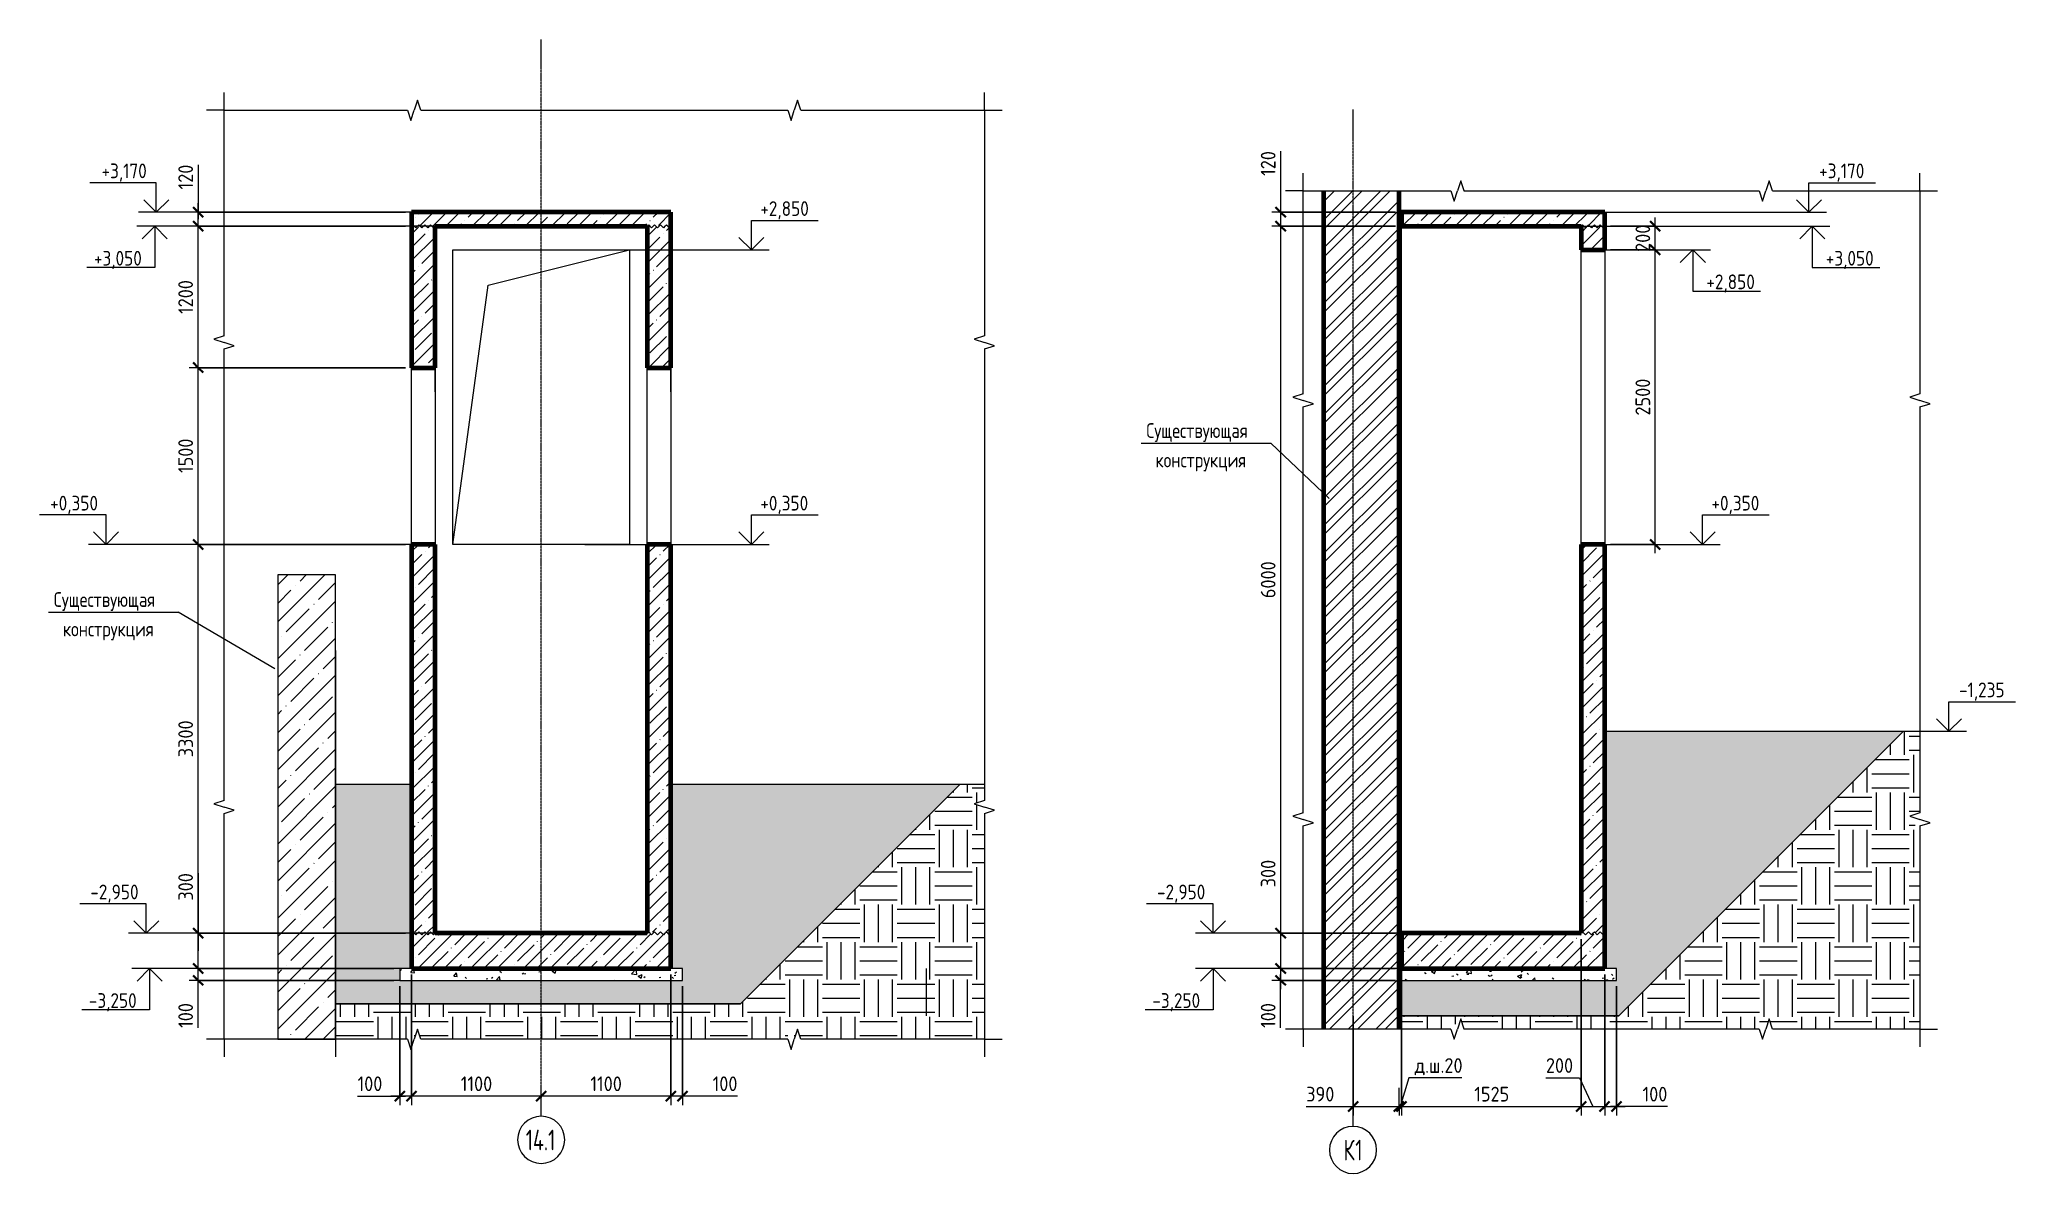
# Model space of a CAD drawing. Header units: millimetres. Extents: x -39709 to 12452, y -4989 to 80275.
# Drawn here: x -29678 to -12913, y -4989 to 4635 of the extents above; entities that cross this region are included whole.
import ezdxf

# ---------------------------------------------------------------- set-up
doc = ezdxf.new("R2010")
doc.units = ezdxf.units.MM
doc.linetypes.add('02 Штрихпунктирная _20 мм_', pattern=[25, 20, -2.5, 0, -2.5])
for name, color, linetype, lineweight in [('AA_Dim', 7, 'Continuous', 9), ('AA_Dim-50', 7, 'Continuous', 9), ('AA_Linii', 7, 'Continuous', 9), ('AA_Oformlenie', 7, 'Continuous', 9), ('AA_Vinoska', 7, 'Continuous', 9), ('AA_Visotnaya otmetka', 7, 'Continuous', 9), ('AF_Okno', 7, 'Continuous', 20), ('AF_Perekritie', 7, 'Continuous', 60), ('AF_Perekritie_Опалубка', 253, 'Continuous', 20), ('AF_Pokritie', 7, 'Continuous', 9), ('AF_Stena', 7, 'Continuous', 20), ('AF_Stena_Опалубка', 253, 'Continuous', 20), ('KR_Fundament', 7, 'Continuous', 20), ('Оси', 7, 'Continuous', 9)]:
    doc.layers.add(name, color=color, linetype=linetype, lineweight=lineweight)
doc.styles.add('GOST Common', font='GOST_Common.ttf', dxfattribs={"width": 0.85, "height": 125})
doc.styles.add('ISOCPEUR', font='isocpeur.TTF', dxfattribs={"width": 0.7, "height": 175})
doc.styles.add('ISOCPEUR_1', font='isocpeur.TTF', dxfattribs={"width": 0.85, "height": 125})
doc.styles.add('ISOCPEUR_4', font='isocpeur.TTF', dxfattribs={"width": 0.9, "height": 125})
doc.dimstyles.new('00_Точн_3_знака__прозр_', dxfattribs={"dimscale": 304.8, "dimtxt": 125.344371, "dimasz": 0.278871, "dimexe": 0.246063, "dimexo": 0.164042, "dimgap": 0.016404, "dimtad": 1, "dimdec": 3, "dimrnd": 0.001, "dimdsep": 46, "dimtxsty": 'ISOCPEUR_4', "dimblk1": 'OBLIQUE', "dimblk2": 'OBLIQUE', "dimsah": 1, "dimcen": 0.09, "dimdle": 0.246063, "dimazin": 0, "dimtfac": 1, "dimtdec": 4, "dimtix": 1, "dimtmove": 1, "dimatfit": 3, "dimfxl": 1, "dimtvp": 1, "dimtolj": 1, "dimtzin": 0, "dimlwd": 18, "dimlwe": 18, "dimarcsym": 2})
doc.dimstyles.new('00_Точн_3_знака__прозр__1', dxfattribs={"dimscale": 304.8, "dimtxt": 125.344371, "dimasz": 0.278871, "dimexe": 0.246063, "dimexo": 0.164042, "dimgap": 0.016404, "dimtad": 1, "dimdec": 3, "dimrnd": 0.001, "dimdsep": 46, "dimtxsty": 'ISOCPEUR_4', "dimblk1": 'OBLIQUE', "dimblk2": 'OBLIQUE', "dimsah": 1, "dimcen": 0.09, "dimdle": 0.246063, "dimazin": 0, "dimtfac": 1, "dimtdec": 4, "dimtix": 1, "dimtmove": 0, "dimatfit": 3, "dimfxl": 1, "dimtvp": 1, "dimtolj": 1, "dimtzin": 0, "dimlwd": 18, "dimlwe": 18, "dimarcsym": 2})
pattern_1 = [(45, (-26210.91, 825), (-112.253, 112.253), []), (45, (-26098.66, 825), (-112.253, 112.253), [198.438, -39.688, 1.676, -38.011])]
pattern_2 = [(45, (-15401.44, 825), (-112.253, 112.253), []), (45, (-15289.18, 825), (-112.253, 112.253), [198.438, -39.688, 1.676, -38.011])]

msp = doc.modelspace()

# ---------------------------------------------------------------- texts
at = {"layer": 'AA_Vinoska', "char_height": 125, "attachment_point": 1, "style": 'GOST Common'}
for s, insert, width in [('Существующая', (-20286.9985, 1378.9733), 1219.767531), ('конструкция', (-20209.6485, 1128.9733), 1032.373078), ('Существующая', (-29557.0904, -55.1482), 1219.767531), ('конструкция', (-29479.7404, -305.1482), 1032.373078)]:
    msp.add_mtext(s, dxfattribs=dict(at, insert=insert, width=width))
at = {"layer": 'AA_Visotnaya otmetka', "char_height": 125, "attachment_point": 1, "line_spacing_factor": 1.135194, "style": 'ISOCPEUR_1'}
for s, insert, width in [('+3,170', (-29152.2657, 3582.8398), 454.22946), ('+3,170', (-14578.6005, 3582.8398), 454.22946), ('+2,850', (-23562.6054, 3262.8398), 479.798668), ('+3,050', (-29216.682, 2841.341), 479.798668), ('+3,050', (-14521.9531, 2841.341), 479.798668), ('+2,850', (-15535.5045, 2641.341), 479.798668), ('+0,350', (-29588.3673, 762.8398), 479.798668), ('+0,350', (-23562.6054, 762.8398), 479.798668), ('+0,350', (-15492.2535, 762.8398), 479.798668), ('-1,235', (-13391.8562, -822.1602), 454.22946), ('-2,950', (-29247.5757, -2537.1602), 479.798668), ('-2,950', (-20196.6154, -2537.1602), 479.798668), ('-3,250', (-29260.0508, -3458.659), 479.798668), ('-3,250', (-20236.6154, -3458.659), 479.798668)]:
    msp.add_mtext(s, dxfattribs=dict(at, insert=insert, width=width))
at = {"layer": 'Оси', "char_height": 175, "attachment_point": 1, "style": 'ISOCPEUR'}
for s, insert, width in [('14.1', (-25552.6918, -4617.0711), 317.067406), ('\\fISOCPEUR|b0|i0|c204|p34|;\\W.7;К', (-18614.2579, -4702.6927), 120.653969), ('\\fISOCPEUR|b0|i0|c204|p34|;\\W.7;1', (-18514.7084, -4702.6927), 75.759469)]:
    msp.add_mtext(s, dxfattribs=dict(at, insert=insert, width=width))

# ---------------------------------------------------------------- blocks, each defined once
blk = doc.blocks.new('231_Отверстие прямоугольное в стене _Окно_Стена_ - Отверстие прямоугольное с обрамлением-4131200-1-1 Опалубка')
at = {"layer": 'AF_Okno', "lineweight": 9}
for p, q in [((37130, 1645), (37130, 1850)), ((36930, 1610), (36930, 1755)), ((36930, 350), (36930, 1610))]:
    blk.add_line(p, q, dxfattribs=at)
blk = doc.blocks.new('231_Отверстие прямоугольное в стене _Окно_Стена_ - Отверстие прямоугольное с обрамлением-V1-1-1 Опалубка')
at = {"layer": 'AF_Okno', "lineweight": 9}
for p, q in [((35130, 1645), (35130, 1850)), ((34930, 1610), (34930, 1755)), ((34930, 350), (34930, 1610))]:
    blk.add_line(p, q, dxfattribs=at)
blk = doc.blocks.new('231_Отверстие прямоугольное в стене _Окно_Стена_ - Отверстие прямоугольное с обрамлением-4137425-1-1 Опалубка')
at = {"layer": 'AF_Okno', "lineweight": 9}
for p, q in [((35580, 2550), (36780, 2850)), ((35280, 350), (35580, 2550))]:
    blk.add_line(p, q, dxfattribs=at)
blk = doc.blocks.new('011_Прямоугольник обрыва _ЭлУзла_ - 011_Прямоугольник обрыва _ЭлУзла_-4166529-1-1 Опалубка')
at = {"layer": 'AA_Oformlenie'}
for p, q in [((33339, 2120), (33339, 4035)), ((33339, 4035), (34897, 4035)), ((35008, 4035), (38123, 4035)), ((38234, 4035), (39791, 4035)), ((39791, 4035), (39791, 2120)), ((33339, -1822), (33339, 2009)), ((39791, 2009), (39791, -1822)), ((33339, -3850), (33339, -1934)), ((39791, -1934), (39791, -3850)), ((34897, -3850), (33339, -3850)), ((38123, -3850), (35008, -3850)), ((39791, -3850), (38234, -3850))]:
    blk.add_line(p, q, dxfattribs=at)
blk = doc.blocks.new('Последовательность узлов - 3мм масшт20 маскировка-904226-1-1 Опалубка')
at = {"layer": 'AA_Oformlenie'}
for p, q in [((36930, 3050), (36942, 3062)), ((36967, 3038), (36942, 3062)), ((36980, 3050), (36967, 3038)), ((36980, 3050), (36992, 3062)), ((37017, 3038), (36992, 3062)), ((37030, 3050), (37017, 3038)), ((37030, 3050), (37042, 3062)), ((37067, 3038), (37042, 3062)), ((37080, 3050), (37067, 3038)), ((37080, 3050), (37092, 3062)), ((37117, 3038), (37092, 3062)), ((37130, 3050), (37117, 3038))]:
    blk.add_line(p, q, dxfattribs=at)
blk = doc.blocks.new('Последовательность узлов - 3мм масшт20 маскировка-904226-2-2 Опалубка')
at = {"layer": 'AA_Oformlenie'}
for p, q in [((-77249.956293, 3050), (-77237.456293, 3062.5)), ((-77237.456293, 3062.5), (-77212.456293, 3037.5)), ((-77199.956293, 3050), (-77212.456293, 3037.5)), ((-77199.956293, 3050), (-77187.456293, 3062.5)), ((-77187.456293, 3062.5), (-77162.456293, 3037.5)), ((-77149.956293, 3050), (-77162.456293, 3037.5)), ((-77149.956293, 3050), (-77137.456293, 3062.5)), ((-77137.456293, 3062.5), (-77112.456293, 3037.5)), ((-77099.956293, 3050), (-77112.456293, 3037.5)), ((-77099.956293, 3050), (-77087.456293, 3062.5)), ((-77087.456293, 3062.5), (-77062.456293, 3037.5)), ((-77049.956293, 3050), (-77062.456293, 3037.5))]:
    blk.add_line(p, q, dxfattribs=at)
blk = doc.blocks.new('011_Прямоугольник обрыва _ЭлУзла_ - 011_Прямоугольник обрыва _ЭлУзла_-4164230-2-2 Опалубка')
at = {"layer": 'AA_Oformlenie'}
for p, q in [((-79608, 1628), (-79608, 3350)), ((-79608, 3350), (-78355, 3350)), ((-78244, 3350), (-75738, 3350)), ((-75627, 3350), (-74375, 3350)), ((-74375, 3350), (-74375, 1628)), ((-79608, -1928), (-79608, 1517)), ((-74375, 1517), (-74375, -1928)), ((-79608, -3763), (-79608, -2039)), ((-74375, -2039), (-74375, -3763)), ((-78355, -3763), (-79608, -3763)), ((-75738, -3763), (-78244, -3763)), ((-74375, -3763), (-75627, -3763))]:
    blk.add_line(p, q, dxfattribs=at)
blk = doc.blocks.new('Ось сетки - d_4мм-2765513-1-1 Опалубка')
at = {"layer": 'Оси'}
for start, end in [(0, 180), (0, 180), (180, 360), (180, 360)]:
    blk.add_arc((36030, -4703), 200, start, end, dxfattribs=at)
blk = doc.blocks.new('DIMBLOCK19-1-1 Опалубка')
at = {"layer": 'AA_Dim-50', "lineweight": 18}
for p, q in [((-26672, -3250), (-28408, -3250)), ((-26672, -3350), (-28408, -3350)), ((-28333, -3425), (-28333, -3250)), ((-28333, -3250), (-26672, -3250)), ((-28333, -3493), (-28333, -3300)), ((-28333, -3350), (-26672, -3350)), ((-28333, -3753), (-28333, -3493))]:
    blk.add_line(p, q, dxfattribs=at)
at = {"layer": 'AA_Dim-50', "lineweight": 30}
for p, q in [((-28333, -3250), (-28375, -3208)), ((-28333, -3350), (-28375, -3308)), ((-28333, -3250), (-28290, -3292)), ((-28333, -3350), (-28290, -3392))]:
    blk.add_line(p, q, dxfattribs=at)
at = {"layer": 'AA_Dim-50', "color": 0, "lineweight": 18, "insert": (-28501, -3753), "char_height": 125, "width": 252.58, "attachment_point": 1, "rotation": 90, "line_spacing_factor": 1.135194, "style": 'ISOCPEUR_4'}
blk.add_mtext('100', dxfattribs=at)
blk = doc.blocks.new('_Oblique')
at = {"color": 0, "linetype": 'ByBlock', "lineweight": -2}
blk.add_line((-0.5, -0.5), (0.5, 0.5), dxfattribs=at)
blk = doc.blocks.new('DIMBLOCK20-1-1 Опалубка')
at = {"layer": 'AA_Dim-50', "lineweight": 18}
for p, q in [((-28333, -2439), (-28333, -2723)), ((-28333, -2723), (-28333, -3100)), ((-26572, -2950), (-28408, -2950)), ((-28333, -3250), (-28333, -2950)), ((-28333, -2950), (-26572, -2950)), ((-26672, -3250), (-28408, -3250)), ((-28333, -3250), (-26672, -3250))]:
    blk.add_line(p, q, dxfattribs=at)
at = {"layer": 'AA_Dim-50', "lineweight": 30}
for p, q in [((-28333, -2950), (-28375, -2908)), ((-28333, -2950), (-28290, -2992)), ((-28333, -3250), (-28375, -3208)), ((-28333, -3250), (-28290, -3292))]:
    blk.add_line(p, q, dxfattribs=at)
at = {"layer": 'AA_Dim-50', "color": 0, "lineweight": 18, "insert": (-28501, -2673), "char_height": 125, "width": 280.96, "attachment_point": 1, "rotation": 90, "line_spacing_factor": 1.135194, "style": 'ISOCPEUR_4'}
blk.add_mtext('300', dxfattribs=at)
blk = doc.blocks.new('DIMBLOCK21-1-1 Опалубка')
at = {"layer": 'AA_Dim-50', "lineweight": 18}
for p, q in [((-26572, 350), (-28408, 350)), ((-28333, -2950), (-28333, 350)), ((-28333, 350), (-26572, 350)), ((-26572, -2950), (-28408, -2950)), ((-28333, -2950), (-26572, -2950))]:
    blk.add_line(p, q, dxfattribs=at)
at = {"layer": 'AA_Dim-50', "lineweight": 30}
for p, q in [((-28333, 350), (-28375, 393)), ((-28333, 350), (-28290, 308)), ((-28333, -2950), (-28375, -2908)), ((-28333, -2950), (-28290, -2992))]:
    blk.add_line(p, q, dxfattribs=at)
at = {"layer": 'AA_Dim-50', "color": 0, "lineweight": 18, "insert": (-28501, -1456), "char_height": 125, "width": 374.61, "attachment_point": 1, "rotation": 90, "line_spacing_factor": 1.135194, "style": 'ISOCPEUR_4'}
blk.add_mtext('3300', dxfattribs=at)
blk = doc.blocks.new('DIMBLOCK22-1-1 Опалубка')
at = {"layer": 'AA_Dim-50', "lineweight": 18}
for p, q in [((-26572, 1850), (-28408, 1850)), ((-28333, 350), (-28333, 1850)), ((-28333, 1850), (-26572, 1850)), ((-26572, 350), (-28408, 350)), ((-28333, 350), (-26572, 350))]:
    blk.add_line(p, q, dxfattribs=at)
at = {"layer": 'AA_Dim-50', "lineweight": 30}
for p, q in [((-28333, 1850), (-28375, 1893)), ((-28333, 1850), (-28290, 1808)), ((-28333, 350), (-28375, 393)), ((-28333, 350), (-28290, 308))]:
    blk.add_line(p, q, dxfattribs=at)
at = {"layer": 'AA_Dim-50', "color": 0, "lineweight": 18, "insert": (-28501, 956), "char_height": 125, "width": 346.23, "attachment_point": 1, "rotation": 90, "line_spacing_factor": 1.135194, "style": 'ISOCPEUR_4'}
blk.add_mtext('1500', dxfattribs=at)
blk = doc.blocks.new('DIMBLOCK23-1-1 Опалубка')
at = {"layer": 'AA_Dim-50', "lineweight": 18}
for p, q in [((-26572, 3050), (-28408, 3050)), ((-28333, 1850), (-28333, 3050)), ((-28333, 3050), (-26572, 3050)), ((-26572, 1850), (-28408, 1850)), ((-28333, 1850), (-26572, 1850))]:
    blk.add_line(p, q, dxfattribs=at)
at = {"layer": 'AA_Dim-50', "lineweight": 30}
for p, q in [((-28333, 3050), (-28375, 3093)), ((-28333, 3050), (-28290, 3008)), ((-28333, 1850), (-28375, 1893)), ((-28333, 1850), (-28290, 1808))]:
    blk.add_line(p, q, dxfattribs=at)
at = {"layer": 'AA_Dim-50', "color": 0, "lineweight": 18, "insert": (-28501, 2306), "char_height": 125, "width": 346.23, "attachment_point": 1, "rotation": 90, "line_spacing_factor": 1.135194, "style": 'ISOCPEUR_4'}
blk.add_mtext('1200', dxfattribs=at)
blk = doc.blocks.new('DIMBLOCK24-1-1 Опалубка')
at = {"layer": 'AA_Dim-50', "lineweight": 18}
for p, q in [((-28333, 3573), (-28333, 3313)), ((-28333, 3313), (-28333, 3110)), ((-28333, 3050), (-28333, 3245)), ((-26572, 3170), (-28408, 3170)), ((-26572, 3050), (-28408, 3050)), ((-28333, 3170), (-26572, 3170)), ((-28333, 3050), (-26572, 3050))]:
    blk.add_line(p, q, dxfattribs=at)
at = {"layer": 'AA_Dim-50', "lineweight": 30}
for p, q in [((-28333, 3170), (-28375, 3213)), ((-28333, 3050), (-28375, 3093)), ((-28333, 3170), (-28290, 3128)), ((-28333, 3050), (-28290, 3008))]:
    blk.add_line(p, q, dxfattribs=at)
at = {"layer": 'AA_Dim-50', "color": 0, "lineweight": 18, "insert": (-28501, 3363), "char_height": 125, "width": 252.58, "attachment_point": 1, "rotation": 90, "line_spacing_factor": 1.135194, "style": 'ISOCPEUR_4'}
blk.add_mtext('120', dxfattribs=at)
blk = doc.blocks.new('Высотные отметки - Стрелка вверх-400292-1-1 Опалубка')
at = {"layer": 'AA_Vinoska'}
for p, q in [((37814, 600), (38379, 600)), ((37814, 350), (37814, 600)), ((37664, 350), (37964, 350)), ((37814, 350), (37708, 456)), ((37814, 350), (37920, 456))]:
    blk.add_line(p, q, dxfattribs=at)
blk = doc.blocks.new('DIMBLOCK25-1-1 Опалубка')
at = {"layer": 'AA_Dim-50', "lineweight": 18}
for p, q in [((-24322, -3300), (-24322, -4408)), ((-24322, -4333), (-24322, -3300)), ((-24222, -3400), (-24222, -4408)), ((-24222, -4333), (-24222, -3400)), ((-24147, -4333), (-24322, -4333)), ((-24017, -4333), (-24272, -4333)), ((-23757, -4333), (-24017, -4333))]:
    blk.add_line(p, q, dxfattribs=at)
at = {"layer": 'AA_Dim-50', "lineweight": 30}
for p, q in [((-24322, -4333), (-24364, -4376)), ((-24322, -4333), (-24279, -4291)), ((-24222, -4333), (-24264, -4376)), ((-24222, -4333), (-24179, -4291))]:
    blk.add_line(p, q, dxfattribs=at)
at = {"layer": 'AA_Dim-50', "color": 0, "lineweight": 18, "insert": (-23967, -4165), "char_height": 125, "width": 252.58, "attachment_point": 1, "line_spacing_factor": 1.135194, "style": 'ISOCPEUR_4'}
blk.add_mtext('100', dxfattribs=at)
blk = doc.blocks.new('DIMBLOCK26-1-1 Опалубка')
at = {"layer": 'AA_Dim-50', "lineweight": 18}
for p, q in [((-24322, -3300), (-24322, -4408)), ((-24322, -4333), (-24322, -3300)), ((-25422, -4343), (-25422, -4258)), ((-24322, -4333), (-25422, -4333)), ((-25422, -4333), (-25422, -4343))]:
    blk.add_line(p, q, dxfattribs=at)
at = {"layer": 'AA_Dim-50', "lineweight": 30}
for p, q in [((-25422, -4333), (-25464, -4376)), ((-25422, -4333), (-25379, -4291)), ((-24322, -4333), (-24364, -4376)), ((-24322, -4333), (-24279, -4291))]:
    blk.add_line(p, q, dxfattribs=at)
at = {"layer": 'AA_Dim-50', "color": 0, "lineweight": 18, "insert": (-25004, -4165), "char_height": 125, "width": 317.85, "attachment_point": 1, "line_spacing_factor": 1.135194, "style": 'ISOCPEUR_4'}
blk.add_mtext('1100', dxfattribs=at)
blk = doc.blocks.new('DIMBLOCK27-1-1 Опалубка')
at = {"layer": 'AA_Dim-50', "lineweight": 18}
for p, q in [((-26522, -3300), (-26522, -4408)), ((-26522, -4333), (-26522, -3300)), ((-25422, -4333), (-26522, -4333)), ((-25422, -4343), (-25422, -4258)), ((-25422, -4333), (-25422, -4343))]:
    blk.add_line(p, q, dxfattribs=at)
at = {"layer": 'AA_Dim-50', "lineweight": 30}
for p, q in [((-26522, -4333), (-26564, -4376)), ((-26522, -4333), (-26479, -4291)), ((-25422, -4333), (-25464, -4376)), ((-25422, -4333), (-25379, -4291))]:
    blk.add_line(p, q, dxfattribs=at)
at = {"layer": 'AA_Dim-50', "color": 0, "lineweight": 18, "insert": (-26104, -4165), "char_height": 125, "width": 317.85, "attachment_point": 1, "line_spacing_factor": 1.135194, "style": 'ISOCPEUR_4'}
blk.add_mtext('1100', dxfattribs=at)
blk = doc.blocks.new('DIMBLOCK28-1-1 Опалубка')
at = {"layer": 'AA_Dim-50', "lineweight": 18}
for p, q in [((-26522, -3300), (-26522, -4408)), ((-26522, -4333), (-26522, -3300)), ((-26622, -3400), (-26622, -4408)), ((-26622, -4333), (-26622, -3400)), ((-26980, -4333), (-26720, -4333)), ((-26720, -4333), (-26572, -4333)), ((-26522, -4333), (-26697, -4333))]:
    blk.add_line(p, q, dxfattribs=at)
at = {"layer": 'AA_Dim-50', "lineweight": 30}
for p, q in [((-26622, -4333), (-26664, -4376)), ((-26622, -4333), (-26579, -4291)), ((-26522, -4333), (-26564, -4376)), ((-26522, -4333), (-26479, -4291))]:
    blk.add_line(p, q, dxfattribs=at)
at = {"layer": 'AA_Dim-50', "color": 0, "lineweight": 18, "insert": (-26980, -4165), "char_height": 125, "width": 252.58, "attachment_point": 1, "line_spacing_factor": 1.135194, "style": 'ISOCPEUR_4'}
blk.add_mtext('100', dxfattribs=at)
blk = doc.blocks.new('Высотные отметки - Стрелка вниз высокая-400290-1-1 Опалубка')
at = {"layer": 'AA_Vinoska'}
for p, q in [((32857, -3250), (32557, -3250)), ((32707, -3250), (32601, -3356)), ((32707, -3250), (32707, -3600)), ((32707, -3250), (32813, -3356)), ((32707, -3600), (32132, -3600))]:
    blk.add_line(p, q, dxfattribs=at)
blk = doc.blocks.new('010_Текст с выноской - Текст 2 строки-4027658-1-1 Опалубка')
at = {"layer": 'AA_Vinoska'}
blk.add_line((31850, -224), (32950, -224), dxfattribs=at)
blk = doc.blocks.new('Ось сетки - d_4мм-2765513-2-2 Опалубка')
at = {"layer": 'Оси'}
for start, end in [(0, 180), (0, 180), (180, 360), (180, 360)]:
    blk.add_arc((-79184.956293, -4788.922909), 200, start, end, dxfattribs=at)
blk = doc.blocks.new('DIMBLOCK29-2-2 Опалубка')
at = {"layer": 'AA_Dim-50', "lineweight": 18}
for p, q in [((-18533, -3655), (-18533, -4496)), ((-18533, -4421), (-18533, -3655)), ((-18143, -4421), (-18143, -4263)), ((-18931, -4421), (-18647, -4421)), ((-18647, -4421), (-18338, -4421)), ((-18608, -4421), (-18143, -4421)), ((-18143, -4411), (-18143, -4496))]:
    blk.add_line(p, q, dxfattribs=at)
at = {"layer": 'AA_Dim-50', "lineweight": 30}
for p, q in [((-18533, -4421), (-18576, -4463)), ((-18533, -4421), (-18491, -4378)), ((-18143, -4421), (-18186, -4463)), ((-18143, -4421), (-18101, -4378))]:
    blk.add_line(p, q, dxfattribs=at)
at = {"layer": 'AA_Dim-50', "color": 0, "lineweight": 18, "insert": (-18931, -4253), "char_height": 125, "width": 280.96, "attachment_point": 1, "line_spacing_factor": 1.135194, "style": 'ISOCPEUR_4'}
blk.add_mtext('390', dxfattribs=at)
blk = doc.blocks.new('DIMBLOCK30-2-2 Опалубка')
at = {"layer": 'AA_Dim-50', "lineweight": 18}
for p, q in [((-18123, -3300), (-18123, -4496)), ((-18123, -4421), (-18123, -3300)), ((-18061, -4178), (-18133, -4421)), ((-17611, -4178), (-18061, -4178)), ((-18143, -4421), (-18143, -4263)), ((-18143, -4411), (-18143, -4496)), ((-18143, -4421), (-18123, -4421))]:
    blk.add_line(p, q, dxfattribs=at)
at = {"layer": 'AA_Dim-50', "lineweight": 30}
for p, q in [((-18143, -4421), (-18186, -4463)), ((-18123, -4421), (-18166, -4463)), ((-18143, -4421), (-18101, -4378)), ((-18123, -4421), (-18081, -4378))]:
    blk.add_line(p, q, dxfattribs=at)
at = {"layer": 'AA_Dim-50', "color": 0, "lineweight": 18, "insert": (-18011, -4010), "char_height": 125, "width": 479.62, "attachment_point": 1, "line_spacing_factor": 1.135194, "style": 'ISOCPEUR_4'}
blk.add_mtext('д.ш.20', dxfattribs=at)
blk = doc.blocks.new('DIMBLOCK31-2-2 Опалубка')
at = {"layer": 'AA_Dim-50', "lineweight": 18}
for p, q in [((-16598, -3000), (-16598, -4496)), ((-16598, -4421), (-16598, -3000)), ((-18123, -3300), (-18123, -4496)), ((-18123, -4421), (-18123, -3300)), ((-18123, -4421), (-16598, -4421))]:
    blk.add_line(p, q, dxfattribs=at)
at = {"layer": 'AA_Dim-50', "lineweight": 30}
for p, q in [((-18123, -4421), (-18166, -4463)), ((-18123, -4421), (-18081, -4378)), ((-16598, -4421), (-16641, -4463)), ((-16598, -4421), (-16556, -4378))]:
    blk.add_line(p, q, dxfattribs=at)
at = {"layer": 'AA_Dim-50', "color": 0, "lineweight": 18, "insert": (-17505, -4253), "char_height": 125, "width": 346.23, "attachment_point": 1, "line_spacing_factor": 1.135194, "style": 'ISOCPEUR_4'}
blk.add_mtext('1525', dxfattribs=at)
blk = doc.blocks.new('DIMBLOCK32-2-2 Опалубка')
at = {"layer": 'AA_Dim-50', "lineweight": 18}
for p, q in [((-16598, -3000), (-16598, -4496)), ((-16598, -4421), (-16598, -3000)), ((-16398, -3300), (-16398, -4496)), ((-16398, -4421), (-16398, -3300)), ((-16897, -4178), (-16613, -4178)), ((-16613, -4178), (-16498, -4421)), ((-16598, -4421), (-16398, -4421))]:
    blk.add_line(p, q, dxfattribs=at)
at = {"layer": 'AA_Dim-50', "lineweight": 30}
for p, q in [((-16598, -4421), (-16641, -4463)), ((-16598, -4421), (-16556, -4378)), ((-16398, -4421), (-16441, -4463)), ((-16398, -4421), (-16356, -4378))]:
    blk.add_line(p, q, dxfattribs=at)
at = {"layer": 'AA_Dim-50', "color": 0, "lineweight": 18, "insert": (-16897, -4010), "char_height": 125, "width": 280.96, "attachment_point": 1, "line_spacing_factor": 1.135194, "style": 'ISOCPEUR_4'}
blk.add_mtext('200', dxfattribs=at)
blk = doc.blocks.new('DIMBLOCK33-2-2 Опалубка')
at = {"layer": 'AA_Dim-50', "lineweight": 18}
for p, q in [((-16398, -3300), (-16398, -4496)), ((-16398, -4421), (-16398, -3300)), ((-16298, -3400), (-16298, -4496)), ((-16298, -4421), (-16298, -3400)), ((-16398, -4421), (-16223, -4421)), ((-16127, -4421), (-16348, -4421)), ((-15866, -4421), (-16127, -4421))]:
    blk.add_line(p, q, dxfattribs=at)
at = {"layer": 'AA_Dim-50', "lineweight": 30}
for p, q in [((-16398, -4421), (-16441, -4463)), ((-16398, -4421), (-16356, -4378)), ((-16298, -4421), (-16341, -4463)), ((-16298, -4421), (-16256, -4378))]:
    blk.add_line(p, q, dxfattribs=at)
at = {"layer": 'AA_Dim-50', "color": 0, "lineweight": 18, "insert": (-16077, -4253), "char_height": 125, "width": 252.58, "attachment_point": 1, "line_spacing_factor": 1.135194, "style": 'ISOCPEUR_4'}
blk.add_mtext('100', dxfattribs=at)
blk = doc.blocks.new('010_Текст с выноской - Текст 2 строки-4027658-2-2 Опалубка')
at = {"layer": 'AA_Vinoska'}
blk.add_line((-80983, 1210), (-79883, 1210), dxfattribs=at)
blk = doc.blocks.new('Высотные отметки - Стрелка вверх-400292-2-2 Опалубка')
at = {"layer": 'AA_Vinoska'}
for p, q in [((-80373, -2700), (-80938, -2700)), ((-80373, -2950), (-80480, -2844)), ((-80373, -2950), (-80373, -2700)), ((-80373, -2950), (-80267, -2844)), ((-80223, -2950), (-80523, -2950))]:
    blk.add_line(p, q, dxfattribs=at)
blk = doc.blocks.new('Высотные отметки - Стрелка вниз высокая-400290-2-2 Опалубка')
at = {"layer": 'AA_Vinoska'}
for p, q in [((-80223, -3250), (-80523, -3250)), ((-80373, -3250), (-80480, -3356)), ((-80373, -3250), (-80373, -3600)), ((-80373, -3250), (-80267, -3356)), ((-80373, -3600), (-80948, -3600))]:
    blk.add_line(p, q, dxfattribs=at)
blk = doc.blocks.new('DIMBLOCK34-2-2 Опалубка')
at = {"layer": 'AA_Dim-50', "lineweight": 18}
for p, q in [((-19148, 3688), (-19148, 3428)), ((-19148, 3428), (-19148, 3110)), ((-19148, 3245), (-19148, 3050)), ((-18173, 3170), (-19223, 3170)), ((-18173, 3050), (-19223, 3050)), ((-19148, 3170), (-18173, 3170)), ((-19148, 3050), (-18173, 3050))]:
    blk.add_line(p, q, dxfattribs=at)
at = {"layer": 'AA_Dim-50', "lineweight": 30}
for p, q in [((-19148, 3170), (-19190, 3213)), ((-19148, 3050), (-19190, 3093)), ((-19148, 3170), (-19105, 3128)), ((-19148, 3050), (-19105, 3008))]:
    blk.add_line(p, q, dxfattribs=at)
at = {"layer": 'AA_Dim-50', "color": 0, "lineweight": 18, "insert": (-19316, 3478), "char_height": 125, "width": 252.58, "attachment_point": 1, "rotation": 90, "line_spacing_factor": 1.135194, "style": 'ISOCPEUR_4'}
blk.add_mtext('120', dxfattribs=at)
blk = doc.blocks.new('DIMBLOCK35-2-2 Опалубка')
at = {"layer": 'AA_Dim-50', "lineweight": 18}
for p, q in [((-18173, 3050), (-19223, 3050)), ((-19148, 3050), (-19148, -2950)), ((-19148, 3050), (-18173, 3050)), ((-18173, -2950), (-19223, -2950)), ((-19148, -2950), (-18173, -2950))]:
    blk.add_line(p, q, dxfattribs=at)
at = {"layer": 'AA_Dim-50', "lineweight": 30}
for p, q in [((-19148, 3050), (-19190, 3093)), ((-19148, 3050), (-19105, 3008)), ((-19148, -2950), (-19190, -2908)), ((-19148, -2950), (-19105, -2992))]:
    blk.add_line(p, q, dxfattribs=at)
at = {"layer": 'AA_Dim-50', "color": 0, "lineweight": 18, "insert": (-19316, -106), "char_height": 125, "width": 374.61, "attachment_point": 1, "rotation": 90, "line_spacing_factor": 1.135194, "style": 'ISOCPEUR_4'}
blk.add_mtext('6000', dxfattribs=at)
blk = doc.blocks.new('DIMBLOCK36-2-2 Опалубка')
at = {"layer": 'AA_Dim-50', "lineweight": 18}
for p, q in [((-19148, -2326), (-19148, -2610)), ((-19148, -2610), (-19148, -3100)), ((-18173, -2950), (-19223, -2950)), ((-19148, -2950), (-19148, -3250)), ((-19148, -2950), (-18173, -2950)), ((-18173, -3250), (-19223, -3250)), ((-19148, -3250), (-18173, -3250))]:
    blk.add_line(p, q, dxfattribs=at)
at = {"layer": 'AA_Dim-50', "lineweight": 30}
for p, q in [((-19148, -2950), (-19190, -2908)), ((-19148, -2950), (-19105, -2992)), ((-19148, -3250), (-19190, -3208)), ((-19148, -3250), (-19105, -3292))]:
    blk.add_line(p, q, dxfattribs=at)
at = {"layer": 'AA_Dim-50', "color": 0, "lineweight": 18, "insert": (-19316, -2560), "char_height": 125, "width": 280.96, "attachment_point": 1, "rotation": 90, "line_spacing_factor": 1.135194, "style": 'ISOCPEUR_4'}
blk.add_mtext('300', dxfattribs=at)
blk = doc.blocks.new('DIMBLOCK37-2-2 Опалубка')
at = {"layer": 'AA_Dim-50', "lineweight": 18}
for p, q in [((-18173, -3250), (-19223, -3250)), ((-18173, -3350), (-19223, -3350)), ((-19148, -3250), (-19148, -3425)), ((-19148, -3250), (-18173, -3250)), ((-19148, -3493), (-19148, -3300)), ((-19148, -3350), (-18173, -3350)), ((-19148, -3753), (-19148, -3493))]:
    blk.add_line(p, q, dxfattribs=at)
at = {"layer": 'AA_Dim-50', "lineweight": 30}
for p, q in [((-19148, -3250), (-19190, -3208)), ((-19148, -3350), (-19190, -3308)), ((-19148, -3250), (-19105, -3292)), ((-19148, -3350), (-19105, -3392))]:
    blk.add_line(p, q, dxfattribs=at)
at = {"layer": 'AA_Dim-50', "color": 0, "lineweight": 18, "insert": (-19316, -3753), "char_height": 125, "width": 252.58, "attachment_point": 1, "rotation": 90, "line_spacing_factor": 1.135194, "style": 'ISOCPEUR_4'}
blk.add_mtext('100', dxfattribs=at)
blk = doc.blocks.new('DIMBLOCK38-2-2 Опалубка')
at = {"layer": 'AA_Dim-50', "lineweight": 30}
for p, q in [((-15969, 2850), (-16011, 2893)), ((-15969, 2850), (-15926, 2808)), ((-15969, 350), (-16011, 392)), ((-15969, 350), (-15926, 307))]:
    blk.add_line(p, q, dxfattribs=at)
at = {"layer": 'AA_Dim-50', "lineweight": 18}
for p, q in [((-16348, 2850), (-15894, 2850)), ((-15969, 2850), (-16348, 2850)), ((-15969, 275), (-15969, 2850)), ((-16348, 350), (-15894, 350)), ((-15969, 350), (-16348, 350))]:
    blk.add_line(p, q, dxfattribs=at)
at = {"layer": 'AA_Dim-50', "color": 0, "lineweight": 18, "insert": (-16137, 1444), "char_height": 125, "width": 374.61, "attachment_point": 1, "rotation": 90, "line_spacing_factor": 1.135194, "style": 'ISOCPEUR_4'}
blk.add_mtext('2500', dxfattribs=at)
blk = doc.blocks.new('DIMBLOCK39-2-2 Опалубка')
at = {"layer": 'AA_Dim-50', "lineweight": 18}
for p, q in [((-16348, 3050), (-15894, 3050)), ((-15969, 3050), (-16348, 3050)), ((-15969, 2850), (-15969, 3125)), ((-16348, 2850), (-15894, 2850)), ((-15969, 2850), (-16348, 2850))]:
    blk.add_line(p, q, dxfattribs=at)
at = {"layer": 'AA_Dim-50', "lineweight": 30}
for p, q in [((-15969, 3050), (-16011, 3093)), ((-15969, 3050), (-15926, 3008)), ((-15969, 2850), (-16011, 2893)), ((-15969, 2850), (-15926, 2808))]:
    blk.add_line(p, q, dxfattribs=at)
at = {"layer": 'AA_Dim-50', "color": 0, "lineweight": 18, "insert": (-16137, 2833), "char_height": 125, "width": 280.96, "attachment_point": 1, "rotation": 90, "line_spacing_factor": 1.135194, "style": 'ISOCPEUR_4'}
blk.add_mtext('200', dxfattribs=at)

# ---------------------------------------------------------------- dimensions: what is measured, and where the dimension line sits
at = {"layer": 'AA_Dim', "lineweight": 18}
for base, p1, p2, override, picture, middle in [((-19147.8526, 3050), (-18123.1676, 3170), (-18123.1676, 3050), {"dimpost": '<>', "dimfxl": 120}, 'DIMBLOCK34-2-2 Опалубка', (-19232.3591, 3604.2102)), ((-28332.8979, 3170), (-26521.9015, 3050), (-26521.9015, 3170), {"dimpost": '<>', "dimfxl": 120}, 'DIMBLOCK24-1-1 Опалубка', (-28417.4044, 3489.1083)), ((-19147.8526, -3250), (-18123.1676, -2950), (-18123.1676, -3250), {"dimpost": '<>', "dimfxl": 300}, 'DIMBLOCK36-2-2 Опалубка', (-19232.3591, -2419.3826)), ((-28332.8979, -2950), (-26621.9015, -3250), (-26521.9015, -2950), {"dimpost": '<>', "dimfxl": 316.227766}, 'DIMBLOCK20-1-1 Опалубка', (-28417.4044, -2532.4834)), ((-28332.8979, -3250), (-26621.9015, -3350), (-26621.9015, -3250), {"dimpost": '<>', "dimfxl": 100}, 'DIMBLOCK19-1-1 Опалубка', (-28417.4044, -3627.0115)), ((-19147.8526, -3350), (-18123.1676, -3250), (-18123.1676, -3350), {"dimpost": '<>', "dimfxl": 100}, 'DIMBLOCK37-2-2 Опалубка', (-19232.3591, -3627.0115))]:
    dim = msp.add_linear_dim(base=base, p1=p1, p2=p2, angle=90, dimstyle='00_Точн_3_знака__прозр_', override=override, dxfattribs=at)
    dim.commit()
    dim.dimension.update_dxf_attribs({"geometry": picture, "text_midpoint": middle, "dimtype": 160, "text_rotation": 90})
for base, p1, p2, override, picture, middle in [((-28332.8979, 3050), (-26521.9015, 1850), (-26521.9015, 3050), {"dimpost": '<>', "dimfxl": 1200}, 'DIMBLOCK23-1-1 Опалубка', (-28400.3979, 2450)), ((-19147.8526, -2950), (-18123.1676, 3050), (-18123.1676, -2950), {"dimpost": '<>', "dimfxl": 6000}, 'DIMBLOCK35-2-2 Опалубка', (-19215.3526, 50)), ((-15968.6673, 3050), (-16398.1676, 2850), (-16398.1676, 3050), {"dimpost": '<>', "dimfxl": 200}, 'DIMBLOCK39-2-2 Опалубка', (-16036.1673, 2950)), ((-15968.6673, 2850), (-16398.1676, 350), (-16398.1676, 2850), {"dimpost": '<>', "dimfxl": 2500}, 'DIMBLOCK38-2-2 Опалубка', (-16036.1673, 1600)), ((-28332.8979, 1850), (-26521.9015, 350), (-26521.9015, 1850), {"dimpost": '<>', "dimfxl": 1500}, 'DIMBLOCK22-1-1 Опалубка', (-28400.3979, 1100)), ((-28332.8979, 350), (-26521.9015, -2950), (-26521.9015, 350), {"dimpost": '<>', "dimfxl": 3300}, 'DIMBLOCK21-1-1 Опалубка', (-28400.3979, -1300))]:
    dim = msp.add_linear_dim(base=base, p1=p1, p2=p2, angle=90, dimstyle='00_Точн_3_знака__прозр__1', override=override, dxfattribs=at)
    dim.commit()
    dim.dimension.update_dxf_attribs({"geometry": picture, "text_midpoint": middle})
for base, p1, p2, override, picture, middle in [((-16598.1676, -4420.608), (-18123.1676, -3250), (-16598.1676, -2950), {"dimpost": '<>', "dimfxl": 1554.228104}, 'DIMBLOCK31-2-2 Опалубка', (-17360.6676, -4353.108)), ((-26521.9015, -4333.1547), (-25421.9015, -4393.2588), (-26521.9015, -3250), {"dimpost": '<>', "dimfxl": 1586.518397}, 'DIMBLOCK27-1-1 Опалубка', (-25971.9015, -4265.6547)), ((-25421.9015, -4333.1547), (-24321.9015, -3250), (-25421.9015, -4393.2588), {"dimpost": '<>', "dimfxl": 1586.518397}, 'DIMBLOCK26-1-1 Опалубка', (-24871.9015, -4265.6547))]:
    dim = msp.add_linear_dim(base=base, p1=p1, p2=p2, dimstyle='00_Точн_3_знака__прозр__1', override=override, dxfattribs=at)
    dim.commit()
    dim.dimension.update_dxf_attribs({"geometry": picture, "text_midpoint": middle})
for base, p1, p2, override, picture, middle in [((-16398.1676, -4420.608), (-16598.1676, -2950), (-16398.1676, -3250), {"dimpost": '<>', "dimfxl": 360.555128}, 'DIMBLOCK32-2-2 Опалубка', (-16756.1599, -4093.404)), ((-26621.9015, -4333.1547), (-26521.9015, -3250), (-26621.9015, -3350), {"dimpost": '<>', "dimfxl": 141.421356}, 'DIMBLOCK28-1-1 Опалубка', (-26854.0404, -4248.6482)), ((-24321.9015, -4333.1547), (-24221.9015, -3350), (-24321.9015, -3250), {"dimpost": '<>', "dimfxl": 141.421356}, 'DIMBLOCK25-1-1 Опалубка', (-23841.0929, -4248.6482)), ((-18123.1676, -4420.608), (-18143.1676, -4360.5039), (-18123.1676, -3250), {"dimpost": 'д.ш.<>', "dimfxl": 1110.684011}, 'DIMBLOCK30-2-2 Опалубка', (-17771.1938, -4093.404)), ((-16298.1676, -4420.608), (-16398.1676, -3250), (-16298.1676, -3350), {"dimpost": '<>', "dimfxl": 141.421356}, 'DIMBLOCK33-2-2 Опалубка', (-15950.6859, -4336.1015)), ((-18143.1676, -4420.608), (-18533.1676, -3604.8), (-18143.1676, -4360.5039), {"dimpost": '<>', "dimfxl": 850.40486}, 'DIMBLOCK29-2-2 Опалубка', (-18790.1727, -4336.1015))]:
    dim = msp.add_linear_dim(base=base, p1=p1, p2=p2, dimstyle='00_Точн_3_знака__прозр_', override=override, dxfattribs=at)
    dim.commit()
    dim.dimension.update_dxf_attribs({"geometry": picture, "text_midpoint": middle, "dimtype": 160})

# ---------------------------------------------------------------- hatches: boundary and pattern name
at = {"layer": 'AA_Oformlenie'}
h = msp.add_hatch(dxfattribs=at)
h.set_pattern_fill('FP_8', color=250, style=0, pattern_type=2)
h.set_pattern_definition([(45, (-26210.91, 825), (-157.154, 157.154), []), (45, (-26053.76, 825), (-157.154, 157.154), [277.813, -55.563, 1.676, -53.886])])
h.paths.add_polyline_path([(-27657.4293, -3850), (-27166.9015, -3850), (-27166.9015, 92.5), (-27657.4293, 92.5), (-27657.4293, -3394.4725)])
h = msp.add_hatch(dxfattribs=at)
h.set_pattern_fill('FP_12', color=250, style=0, pattern_type=2)
h.set_pattern_definition([(0, (-15401.44, 825), (203.2, 50.8), [16.764, -135.636, 16.764, -135.636, -812.8]), (0, (-15401.44, 825), (203.2, 50.8), [-304.8, 16.764, -288.036, 16.764, -135.636, -355.6]), (0, (-15401.44, 825), (203.2, 50.8), [-762, 16.764, -84.836, 16.764, -237.236]), (120, (-15325.24, 850.4), (-145.5941, 150.57636), [16.764, -135.636, 16.764, -135.636, -812.8]), (120, (-15325.24, 850.4), (-145.5941, 150.57636), [-304.8, 16.764, -288.036, 16.764, -135.636, -355.6]), (120, (-15325.24, 850.4), (-145.5941, 150.57636), [-762, 16.764, -84.836, 16.764, -237.236]), (240, (-15299.84, 952), (-57.6059, -201.37636), [16.764, -135.636, 16.764, -135.636, -812.8]), (240, (-15299.84, 952), (-57.6059, -201.37636), [-304.8, 16.764, -288.036, 16.764, -135.636, -355.6]), (240, (-15299.84, 952), (-57.6059, -201.37636), [-762, 16.764, -84.836, 16.764, -237.236])])
h.paths.add_polyline_path([(-16904.0487, -3650), (-16278.1676, -3650), (-13863.1676, -1235), (-16398.1676, -1235), (-16398.1676, -3250), (-16298.1676, -3250), (-16298.1676, -3350), (-18143.1676, -3350), (-18143.1676, -3650)])
h = msp.add_hatch(dxfattribs=at)
h.set_pattern_fill('FP_13', color=250, style=0, pattern_type=2)
h.set_pattern_definition([(0, (-15401.44, 825), (317.5, 317.5), [317.5, -317.5]), (0, (-15401.44, 944.06), (317.5, 317.5), [317.5, -317.5]), (0, (-15401.44, 1063.12), (317.5, 317.5), [317.5, -317.5]), (90, (-15361.75, 1102.8), (-317.5, 317.5), [317.5, -317.5]), (90, (-15242.7, 1102.8), (-317.5, 317.5), [317.5, -317.5]), (90, (-15123.63, 1102.8), (-317.5, 317.5), [317.5, -317.5])])
h.paths.add_polyline_path([(-14975.1644, -3762.6362), (-13723.1676, -3762.6362), (-13723.1676, -2039.4772), (-13763.323, -2039.4772), (-13763.323, -1984.4772), (-13723.1676, -1984.4772), (-13809.8177, -1956.3228), (-13723.1676, -1928.1685), (-13723.1676, -1235), (-13863.1676, -1235), (-16278.1676, -3650), (-18143.1676, -3650), (-18143.1676, -3762.6362), (-17703.084, -3762.6362), (-17703.084, -3722.4808), (-17648.084, -3722.4808), (-17648.084, -3762.6362), (-17619.9297, -3675.9861), (-17591.7753, -3762.6362), (-15086.473, -3762.6362), (-15086.473, -3722.4808), (-15031.473, -3722.4808), (-15031.473, -3762.6362), (-15003.3187, -3675.9861), (-14988.2117, -3722.4808)])
h = msp.add_hatch(dxfattribs=at)
h.set_pattern_fill('FP_6', color=250, style=0, pattern_type=2)
h.set_pattern_definition([(0, (-26210.915, 825), (203.2, 50.8), [16.764, -135.636, 16.764, -135.636, -812.8]), (0, (-26210.915, 825), (203.2, 50.8), [-304.8, 16.764, -288.036, 16.764, -135.636, -355.6]), (0, (-26210.915, 825), (203.2, 50.8), [-762, 16.764, -84.836, 16.764, -237.236]), (120, (-26134.715, 850.4), (-145.5941, 150.57636), [16.764, -135.636, 16.764, -135.636, -812.8]), (120, (-26134.715, 850.4), (-145.5941, 150.57636), [-304.8, 16.764, -288.036, 16.764, -135.636, -355.6]), (120, (-26134.715, 850.4), (-145.5941, 150.57636), [-762, 16.764, -84.836, 16.764, -237.236]), (240, (-26109.315, 952), (-57.6059, -201.37636), [16.764, -135.636, 16.764, -135.636, -812.8]), (240, (-26109.315, 952), (-57.6059, -201.37636), [-304.8, 16.764, -288.036, 16.764, -135.636, -355.6]), (240, (-26109.315, 952), (-57.6059, -201.37636), [-762, 16.764, -84.836, 16.764, -237.236])])
h.paths.add_polyline_path([(-27166.9015, -3550), (-23731.9015, -3550), (-21866.9015, -1685), (-24321.9015, -1685), (-24321.9015, -3250), (-24221.9015, -3250), (-24221.9015, -3350), (-26621.9015, -3350), (-26621.9015, -3250), (-26521.9015, -3250), (-26521.9015, -1685), (-27166.9015, -1685), (-27166.9015, -3179.9705)])
h = msp.add_hatch(dxfattribs=at)
h.set_pattern_fill('FP_7', color=250, style=0, pattern_type=2)
h.set_pattern_definition([(0, (-26210.9, 825), (317.5, 317.5), [317.5, -317.5]), (0, (-26210.9, 944.06), (317.5, 317.5), [317.5, -317.5]), (0, (-26210.9, 1063.12), (317.5, 317.5), [317.5, -317.5]), (90, (-26171.23, 1102.8), (-317.5, 317.5), [317.5, -317.5]), (90, (-26052.16, 1102.8), (-317.5, 317.5), [317.5, -317.5]), (90, (-25933.1, 1102.8), (-317.5, 317.5), [317.5, -317.5])])
h.paths.add_polyline_path([(-26555.0073, -3850), (-26555.0073, -3809.8446), (-26500.0073, -3809.8446), (-26500.0073, -3850), (-26471.8529, -3763.3499), (-26443.6986, -3850), (-23329.1084, -3850), (-23329.1084, -3809.8446), (-23274.1084, -3809.8446), (-23274.1084, -3850), (-23245.9541, -3763.3499), (-23217.7997, -3850), (-21661.159, -3850), (-21661.159, -1933.75), (-21701.3144, -1933.75), (-21701.3144, -1878.75), (-21661.159, -1878.75), (-21747.8091, -1850.5957), (-21661.159, -1822.4413), (-21661.159, -1685), (-21866.9015, -1685), (-23731.9015, -3550), (-27166.9015, -3550), (-27166.9015, -3850)])
at = {"layer": 'AF_Perekritie', "lineweight": 9}
h = msp.add_hatch(dxfattribs=at)
h.set_pattern_fill('FP_4', color=256, style=0, pattern_type=2)
h.set_pattern_definition(pattern_1)
h.paths.add_polyline_path([(-26321.9015, 3050), (-24521.9015, 3050), (-24521.9015, 3058), (-24321.9015, 3058), (-24321.9015, 3170), (-26521.9015, 3170), (-26521.9015, 3058), (-26321.9015, 3058)])
h = msp.add_hatch(dxfattribs=at)
h.set_pattern_fill('FP_9', color=256, style=0, pattern_type=2)
h.set_pattern_definition(pattern_2)
h.paths.add_polyline_path([(-18123.1676, 3050), (-16598.1676, 3050), (-16598.1676, 3058), (-16398.1676, 3058), (-16398.1676, 3170), (-18123.1676, 3170)])
h = msp.add_hatch(dxfattribs=at)
h.set_pattern_fill('FP_4', color=256, style=0, pattern_type=2)
h.set_pattern_definition(pattern_1)
h.paths.add_polyline_path([(-24878.5766, -3250), (-24321.9015, -3250), (-24321.9015, -2958), (-24521.9015, -2958), (-24521.9015, -2950), (-26321.9015, -2950), (-26321.9015, -2958), (-26521.9015, -2958), (-26521.9015, -3250), (-26321.9015, -3250)])
h = msp.add_hatch(dxfattribs=at)
h.set_pattern_fill('FP_9', color=256, style=0, pattern_type=2)
h.set_pattern_definition(pattern_2)
h.paths.add_polyline_path([(-16548.1676, -3250), (-16398.1676, -3250), (-16398.1676, -2958), (-16598.1676, -2958), (-16598.1676, -2950), (-18123.1676, -2950), (-18123.1676, -3250), (-16598.1676, -3250)])
at = {"layer": 'AF_Pokritie'}
h = msp.add_hatch(dxfattribs=at)
h.set_pattern_fill('FP_5', color=256, style=0, pattern_type=2)
h.set_pattern_definition([(50, (-26210.9, 825), (364.368, -31.878), [38.1, -419.1]), (355, (-26210.9, 825), (-70.486, 382.113), [30.48, -335.28]), (100.451, (-26180.55, 822.34), (293.885, 350.233), [32.38, -356.18]), (46.184, (-26210.9, 926.6), (542.16, -84.086), [57.15, -628.65]), (96.636, (-26165.73, 919.6), (474.805, 494.855), [48.57, -534.27]), (351.184, (-26210.9, 926.6), (474.81, 494.85), [45.72, -502.92]), (21, (-26160.1, 901.2), (303.228, -204.53), [38.1, -419.1]), (326, (-26160.1, 901.2), (123.604, 368.376), [30.48, -335.28]), (71.451, (-26134.85, 884.16), (426.834, 163.843), [32.38, -356.18]), (37.5, (-26210.91, 825), (6.1766, 169.11), [16.764, -314.452, 16.764, -323.596, -336.55]), (37.5, (-26210.91, 825), (6.1766, 169.11), [-671.576, 16.764, -319.786]), (7.5, (-26210.91, 825), (133.639, 200.3615), [16.764, -177.292, 16.764, -306.832, -128.27]), (7.5, (-26210.91, 825), (133.639, 200.3615), [-517.652, 16.764, -111.506]), (327.5, (-26324.2, 825), (271.182, -11.4584), [16.764, -110.236, 16.764, -379.476, -525.78]), (327.5, (-26324.2, 825), (271.182, -11.4584), [-523.24, 16.764, -509.016]), (317.5, (-26375, 825), (296.259, 50.853), [16.764, -148.336, 16.764, -246.38, -373.38]), (317.5, (-26375, 825), (296.259, 50.853), [-428.244, 16.764, -356.616])])
h.paths.add_polyline_path([(-24221.9015, -3350), (-24221.9015, -3250), (-26621.9015, -3250), (-26621.9015, -3350), (-24321.9015, -3350)])
h = msp.add_hatch(dxfattribs=at)
h.set_pattern_fill('FP_11', color=256, style=0, pattern_type=2)
h.set_pattern_definition([(50, (-15401.44, 825), (364.368, -31.878), [38.1, -419.1]), (355, (-15401.44, 825), (-70.486, 382.113), [30.48, -335.28]), (100.451, (-15371.07, 822.34), (293.885, 350.233), [32.38, -356.18]), (46.184, (-15401.44, 926.6), (542.16, -84.086), [57.15, -628.65]), (96.636, (-15356.26, 919.6), (474.805, 494.855), [48.57, -534.27]), (351.184, (-15401.44, 926.6), (474.81, 494.85), [45.72, -502.92]), (21, (-15350.64, 901.2), (303.228, -204.53), [38.1, -419.1]), (326, (-15350.64, 901.2), (123.604, 368.376), [30.48, -335.28]), (71.451, (-15325.37, 884.16), (426.834, 163.843), [32.38, -356.18]), (37.5, (-15401.44, 825), (6.1766, 169.11), [16.764, -314.452, 16.764, -323.596, -336.55]), (37.5, (-15401.44, 825), (6.1766, 169.11), [-671.576, 16.764, -319.786]), (7.5, (-15401.44, 825), (133.639, 200.3615), [16.764, -177.292, 16.764, -306.832, -128.27]), (7.5, (-15401.44, 825), (133.639, 200.3615), [-517.652, 16.764, -111.506]), (327.5, (-15514.72, 825), (271.182, -11.4584), [16.764, -110.236, 16.764, -379.476, -525.78]), (327.5, (-15514.72, 825), (271.182, -11.4584), [-523.24, 16.764, -509.016]), (317.5, (-15565.52, 825), (296.259, 50.853), [16.764, -148.336, 16.764, -246.38, -373.38]), (317.5, (-15565.52, 825), (296.259, 50.853), [-428.244, 16.764, -356.616])])
h.paths.add_polyline_path([(-16298.1676, -3350), (-16298.1676, -3250), (-18123.1676, -3250), (-18123.1676, -3350), (-16398.1676, -3350)])
at = {"layer": 'AF_Stena', "lineweight": 9}
h = msp.add_hatch(dxfattribs=at)
h.set_pattern_fill('FP_10', color=256, style=0, pattern_type=2)
h.set_pattern_definition([(45, (-15401.44, 825), (-117.866, 117.866), []), (45, (-15322.86, 825), (-117.866, 117.866), [])])
h.paths.add_polyline_path([(-18783.1676, -3762.6362), (-18143.1676, -3762.6362), (-18143.1676, 3350), (-18783.1676, 3350), (-18783.1676, -3754.065)])
h = msp.add_hatch(dxfattribs=at)
h.set_pattern_fill('FP_4', color=256, style=0, pattern_type=2)
h.set_pattern_definition(pattern_1)
h.paths.add_polyline_path([(-26371.9015, -2942), (-26321.9015, -2942), (-26321.9015, 350), (-26521.9015, 350), (-26521.9015, -2942), (-26421.9015, -2942)])
h.paths.add_polyline_path([(-26321.9015, 1850), (-26321.9015, 3042), (-26521.9015, 3042), (-26521.9015, 1850), (-26371.9015, 1850)])
h = msp.add_hatch(dxfattribs=at)
h.set_pattern_fill('FP_4', color=256, style=0, pattern_type=2)
h.set_pattern_definition(pattern_1)
h.paths.add_polyline_path([(-26421.9015, -2942), (-26321.9015, -2942), (-26321.9015, 350), (-26521.9015, 350), (-26521.9015, -2942), (-26471.9015, -2942)])
h.paths.add_polyline_path([(-26371.9015, 1850), (-26321.9015, 1850), (-26321.9015, 3042), (-26521.9015, 3042), (-26521.9015, 1850), (-26421.9015, 1850)])
h = msp.add_hatch(dxfattribs=at)
h.set_pattern_fill('FP_4', color=256, style=0, pattern_type=2)
h.set_pattern_definition(pattern_1)
h.paths.add_polyline_path([(-24371.9015, -2942), (-24321.9015, -2942), (-24321.9015, 350), (-24521.9015, 350), (-24521.9015, -2942), (-24421.9015, -2942)])
h.paths.add_polyline_path([(-24321.9015, 1850), (-24321.9015, 3042), (-24521.9015, 3042), (-24521.9015, 1850), (-24371.9015, 1850)])
h = msp.add_hatch(dxfattribs=at)
h.set_pattern_fill('FP_9', color=256, style=0, pattern_type=2)
h.set_pattern_definition(pattern_2)
h.paths.add_polyline_path([(-16598.1676, -2942), (-16398.1676, -2942), (-16398.1676, 350), (-16598.1676, 350), (-16598.1676, -1235)])
h.paths.add_polyline_path([(-16598.1676, 2850), (-16398.1676, 2850), (-16398.1676, 3042), (-16598.1676, 3042)])

# ---------------------------------------------------------------- linework, layer by layer
at = {"layer": 'AA_Linii'}
for p, q in [((-18123.1676, -2950), (-18123.1676, 3050)), ((-27657.4293, 92.5), (-27657.4293, -3850)), ((-27166.9015, 92.5), (-27657.4293, 92.5)), ((-27166.9015, 92.5), (-27657.4293, 92.5)), ((-27166.9015, -3850), (-27166.9015, 92.5)), ((-27166.9015, -550), (-27166.9015, 92.5)), ((-27166.9015, -550), (-27166.9015, -3997.4351)), ((-16398.1676, -3250), (-16398.1676, -1235)), ((-16398.1676, -1235), (-13863.1676, -1235)), ((-13863.1676, -1235), (-16278.1676, -3650)), ((-16278.1676, -3650), (-13863.1676, -1235)), ((-15978.1676, -3350), (-13878.1676, -1250)), ((-13863.1676, -1235), (-13723.1676, -1235)), ((-27166.9015, -3550), (-27166.9015, -1685)), ((-27166.9015, -1685), (-26521.9015, -1685)), ((-26521.9015, -1685), (-26521.9015, -3250)), ((-24321.9015, -1685), (-21866.9015, -1685)), ((-24321.9015, -3250), (-24321.9015, -1685)), ((-21866.9015, -1685), (-23731.9015, -3550)), ((-23731.9015, -3550), (-21866.9015, -1685)), ((-21866.9015, -1685), (-21661.159, -1685)), ((-26621.9015, -3350), (-27121.9015, -3350)), ((-26521.9015, -3250), (-26621.9015, -3250)), ((-26621.9015, -3250), (-26621.9015, -3350)), ((-26621.9015, -3350), (-24221.9015, -3350)), ((-24221.9015, -3250), (-24321.9015, -3250)), ((-24221.9015, -3350), (-24221.9015, -3250)), ((-22151.9015, -3650), (-22151.9015, -3250)), ((-18143.1676, -3650), (-18143.1676, -3350)), ((-18143.1676, -3350), (-16298.1676, -3350)), ((-16298.1676, -3250), (-16398.1676, -3250)), ((-16298.1676, -3350), (-16298.1676, -3250)), ((-23731.9015, -3550), (-27166.9015, -3550)), ((-27166.9015, -3850), (-27166.9015, -3550)), ((-27166.9015, -3550), (-23731.9015, -3550)), ((-16278.1676, -3650), (-18143.1676, -3650)), ((-18143.1676, -3762.6362), (-18143.1676, -3650)), ((-18143.1676, -3650), (-16278.1676, -3650)), ((-27657.4293, -3850), (-27166.9015, -3850)), ((-26555.0073, -3850), (-27166.9015, -3850)), ((-23329.1084, -3850), (-26443.6986, -3850)), ((-21661.159, -3850), (-23217.7997, -3850))]:
    msp.add_line(p, q, dxfattribs=at)
at = {"layer": 'AA_Vinoska'}
for p, q in [((-28112.9567, 4035), (-28262.9567, 4035)), ((-28112.9567, 4035), (-28112.9567, 4185)), ((-26555.0073, 4035), (-26527.5073, 3948.3975)), ((-26527.5073, 3948.3975), (-26500.0073, 4035)), ((-26471.8529, 4121.6501), (-26500.0073, 4035)), ((-26443.6986, 4035), (-26471.8529, 4121.6501)), ((-23329.1084, 4035), (-23301.6084, 3948.3975)), ((-23301.6084, 3948.3975), (-23274.1084, 4035)), ((-23245.9541, 4121.6501), (-23274.1084, 4035)), ((-23217.7997, 4035), (-23245.9541, 4121.6501)), ((-21661.159, 4035), (-21661.159, 4185)), ((-21661.159, 4035), (-21511.159, 4035)), ((-18956.3895, 3350), (-18956.3895, 3500)), ((-17619.9297, 3436.6501), (-17648.084, 3350)), ((-17591.7753, 3350), (-17619.9297, 3436.6501)), ((-15003.3187, 3436.6501), (-15031.473, 3350)), ((-14975.1644, 3350), (-15003.3187, 3436.6501)), ((-13723.1676, 3350), (-13723.1676, 3500)), ((-18956.3895, 3350), (-19106.3895, 3350)), ((-17703.084, 3350), (-17675.584, 3263.3975)), ((-17675.584, 3263.3975), (-17648.084, 3350)), ((-15086.473, 3350), (-15058.973, 3263.3975)), ((-15058.973, 3263.3975), (-15031.473, 3350)), ((-13723.1676, 3350), (-13573.1676, 3350)), ((-28112.9567, 2120.0587), (-28199.6069, 2091.9043)), ((-28199.6069, 2091.9043), (-28112.9567, 2063.75)), ((-28026.3542, 2036.25), (-28112.9567, 2063.75)), ((-28112.9567, 2008.75), (-28026.3542, 2036.25)), ((-21661.159, 2120.0587), (-21747.8091, 2091.9043)), ((-21747.8091, 2091.9043), (-21661.159, 2063.75)), ((-21574.5564, 2036.25), (-21661.159, 2063.75)), ((-21661.159, 2008.75), (-21574.5564, 2036.25)), ((-18956.3895, 1628.1496), (-19043.0396, 1599.9953)), ((-19043.0396, 1599.9953), (-18956.3895, 1571.8409)), ((-18869.7869, 1544.3409), (-18956.3895, 1571.8409)), ((-18956.3895, 1516.8409), (-18869.7869, 1544.3409)), ((-13723.1676, 1628.1496), (-13809.8177, 1599.9953)), ((-13809.8177, 1599.9953), (-13723.1676, 1571.8409)), ((-13636.565, 1544.3409), (-13723.1676, 1571.8409)), ((-13723.1676, 1516.8409), (-13636.565, 1544.3409)), ((-18737.224, 740.0758), (-19231.4751, 1209.8581)), ((-27680.8351, -706.7071), (-28501.567, -224.2634)), ((-28112.9567, -1822.4413), (-28199.6069, -1850.5957)), ((-21661.159, -1822.4413), (-21747.8091, -1850.5957)), ((-28199.6069, -1850.5957), (-28112.9567, -1878.75)), ((-28026.3542, -1906.25), (-28112.9567, -1878.75)), ((-28112.9567, -1933.75), (-28026.3542, -1906.25)), ((-21747.8091, -1850.5957), (-21661.159, -1878.75)), ((-21574.5564, -1906.25), (-21661.159, -1878.75)), ((-21661.159, -1933.75), (-21574.5564, -1906.25)), ((-18956.3895, -1928.1685), (-19043.0396, -1956.3228)), ((-19043.0396, -1956.3228), (-18956.3895, -1984.4772)), ((-18869.7869, -2011.9772), (-18956.3895, -1984.4772)), ((-13723.1676, -1928.1685), (-13809.8177, -1956.3228)), ((-13809.8177, -1956.3228), (-13723.1676, -1984.4772)), ((-13636.565, -2011.9772), (-13723.1676, -1984.4772)), ((-18956.3895, -2039.4772), (-18869.7869, -2011.9772)), ((-13723.1676, -2039.4772), (-13636.565, -2011.9772)), ((-17619.9297, -3675.9861), (-17648.084, -3762.6362)), ((-17591.7753, -3762.6362), (-17619.9297, -3675.9861)), ((-15003.3187, -3675.9861), (-15031.473, -3762.6362)), ((-14975.1644, -3762.6362), (-15003.3187, -3675.9861)), ((-28112.9567, -3850), (-28262.9567, -3850)), ((-28112.9567, -3850), (-28112.9567, -3997.4351)), ((-26555.0073, -3850), (-26527.5073, -3936.6025)), ((-26527.5073, -3936.6025), (-26500.0073, -3850)), ((-26471.8529, -3763.3499), (-26500.0073, -3850)), ((-26443.6986, -3850), (-26471.8529, -3763.3499)), ((-23329.1084, -3850), (-23301.6084, -3936.6025)), ((-23301.6084, -3936.6025), (-23274.1084, -3850)), ((-23245.9541, -3763.3499), (-23274.1084, -3850)), ((-23217.7997, -3850), (-23245.9541, -3763.3499)), ((-21661.159, -3850), (-21511.159, -3850)), ((-21661.159, -3850), (-21661.159, -3997.4351)), ((-18956.3895, -3762.6362), (-19106.3895, -3762.6362)), ((-18956.3895, -3762.6362), (-18956.3895, -3912.6362)), ((-17703.084, -3762.6362), (-17675.584, -3849.2388)), ((-17675.584, -3849.2388), (-17648.084, -3762.6362)), ((-15086.473, -3762.6362), (-15058.973, -3849.2388)), ((-15058.973, -3849.2388), (-15031.473, -3762.6362)), ((-13723.1676, -3762.6362), (-13573.1676, -3762.6362)), ((-13723.1676, -3762.6362), (-13723.1676, -3912.6362))]:
    msp.add_line(p, q, dxfattribs=at)
at = {"layer": 'AA_Visotnaya otmetka'}
for p, q in [((-26008.1758, 3050), (-28701.7658, 3050)), ((-25810.4617, 3170), (-28688.0034, 3170)), ((-26008.1758, 3050), (-26008.1758, 3050)), ((-25810.4617, 3170), (-25810.4617, 3170)), ((-17082.4773, 3050), (-14637.037, 3050)), ((-17082.4773, 3050), (-17082.4773, 3050)), ((-16876.0828, 3170), (-14664.3383, 3170)), ((-16876.0828, 3170), (-16876.0828, 3170)), ((-24922.3979, 2850), (-23637.6893, 2850)), ((-24922.3979, 2850), (-24922.3979, 2850)), ((-16477.5937, 2850), (-15650.5884, 2850)), ((-16477.5937, 2850), (-16477.5937, 2850)), ((-26426.8646, 350), (-29113.4512, 350)), ((-26426.8646, 350), (-26426.8646, 350)), ((-25052.3982, 350), (-23637.6893, 350)), ((-25052.3982, 350), (-25052.3982, 350)), ((-16522.1188, 350), (-15567.3374, 350)), ((-16522.1188, 350), (-16522.1188, 350)), ((-14924.2243, -1235), (-13477.5939, -1235)), ((-14924.2243, -1235), (-14924.2243, -1235)), ((-25787.2012, -2950), (-28772.6596, -2950)), ((-25787.2012, -2950), (-25787.2012, -2950)), ((-17028.599, -2950), (-19721.6993, -2950)), ((-17028.599, -2950), (-17028.599, -2950)), ((-25938.3944, -3250), (-28745.1347, -3250)), ((-25938.3944, -3250), (-25938.3944, -3250)), ((-17906.3502, -3250), (-19721.6993, -3250)), ((-17906.3502, -3250), (-17906.3502, -3250))]:
    msp.add_line(p, q, dxfattribs=at)
at = {"layer": 'AF_Perekritie_Опалубка', "lineweight": 60}
for p, q in [((-24321.9015, 3170), (-26521.9015, 3170)), ((-26521.9015, 3170), (-26521.9015, 3050)), ((-26321.9015, 3050), (-24521.9015, 3050)), ((-24321.9015, 3050), (-24321.9015, 3170)), ((-16398.1676, 3170), (-18123.1676, 3170)), ((-18123.1676, 3170), (-18123.1676, 3050)), ((-18123.1676, 3050), (-16598.1676, 3050)), ((-16398.1676, 3050), (-16398.1676, 3170))]:
    msp.add_line(p, q, dxfattribs=at)
at = {"layer": 'AF_Pokritie', "lineweight": 20}
for p, q in [((-24221.9015, -3250), (-26621.9015, -3250)), ((-26621.9015, -3250), (-26621.9015, -3350)), ((-26621.9015, -3350), (-24221.9015, -3350)), ((-24221.9015, -3350), (-24221.9015, -3250)), ((-16298.1676, -3250), (-18123.1676, -3250)), ((-18123.1676, -3250), (-18123.1676, -3350)), ((-18123.1676, -3350), (-16298.1676, -3350)), ((-16298.1676, -3350), (-16298.1676, -3250))]:
    msp.add_line(p, q, dxfattribs=at)
at = {"layer": 'AF_Stena_Опалубка', "lineweight": 60}
for p, q in [((-18783.1676, 3350), (-18783.1676, -3762.6362)), ((-18143.1676, -3762.6362), (-18143.1676, 3350)), ((-26521.9015, 3050), (-26521.9015, 1850)), ((-26521.9015, 3050), (-26521.9015, 1850)), ((-26321.9015, 1850), (-26321.9015, 3050)), ((-26321.9015, 1850), (-26321.9015, 3050)), ((-24521.9015, 3050), (-24521.9015, 1850)), ((-24321.9015, 1850), (-24321.9015, 3050)), ((-16598.1676, 3050), (-16598.1676, 2850)), ((-16398.1676, 2850), (-16398.1676, 3050)), ((-16598.1676, 2850), (-16398.1676, 2850)), ((-26521.9015, 1850), (-26321.9015, 1850)), ((-26521.9015, 1850), (-26321.9015, 1850)), ((-24521.9015, 1850), (-24321.9015, 1850)), ((-26321.9015, 350), (-26521.9015, 350)), ((-26521.9015, 350), (-26521.9015, -2950)), ((-26321.9015, 350), (-26521.9015, 350)), ((-26521.9015, 350), (-26521.9015, -2950)), ((-26321.9015, -2950), (-26321.9015, 350)), ((-26321.9015, -2950), (-26321.9015, 350)), ((-24321.9015, 350), (-24521.9015, 350)), ((-24521.9015, 350), (-24521.9015, -2950)), ((-24321.9015, -2950), (-24321.9015, 350)), ((-16398.1676, 350), (-16598.1676, 350)), ((-16598.1676, 350), (-16598.1676, -2950)), ((-16398.1676, -2950), (-16398.1676, 350))]:
    msp.add_line(p, q, dxfattribs=at)
at = {"layer": 'AF_Stena_Опалубка'}
for p, q in [((-24521.9015, 3050), (-26321.9015, 3050)), ((-26321.9015, 3050), (-26321.9015, -2950)), ((-24521.9015, -2950), (-24521.9015, 3050)), ((-26171.9015, 350), (-26171.9015, 2850)), ((-26171.9015, 2850), (-24671.9015, 2850)), ((-24671.9015, 2850), (-24671.9015, 350)), ((-16598.1676, 350), (-16598.1676, 2850)), ((-16398.1676, 2850), (-16398.1676, 350)), ((-26521.9015, 350), (-26521.9015, 1850)), ((-26521.9015, 350), (-26521.9015, 1850)), ((-26321.9015, 1850), (-26321.9015, 350)), ((-26321.9015, 1850), (-26321.9015, 350)), ((-24521.9015, 350), (-24521.9015, 1850)), ((-24321.9015, 1850), (-24321.9015, 350)), ((-24671.9015, 350), (-26171.9015, 350)), ((-26321.9015, -2950), (-24521.9015, -2950))]:
    msp.add_line(p, q, dxfattribs=at)
at = {"layer": 'KR_Fundament', "lineweight": 60}
for p, q in [((-26521.9015, -2950), (-26521.9015, -3250)), ((-24521.9015, -2950), (-26321.9015, -2950)), ((-24321.9015, -3250), (-24321.9015, -2950)), ((-16598.1676, -2950), (-18123.1676, -2950)), ((-18123.1676, -2950), (-18123.1676, -3250)), ((-16398.1676, -3250), (-16398.1676, -2950)), ((-26521.9015, -3250), (-24321.9015, -3250)), ((-18123.1676, -3250), (-16398.1676, -3250))]:
    msp.add_line(p, q, dxfattribs=at)
at = {"layer": 'Оси'}
for p, q in [((-25421.9015, 4385.3139), (-25421.9015, 4635.3139)), ((-18533.1676, 3790.5114), (-18533.1676, 4040.5114)), ((-25421.9015, -4503.3013), (-25421.9015, -4253.3013)), ((-18533.1676, -4588.9229), (-18533.1676, -4338.9229))]:
    msp.add_line(p, q, dxfattribs=at)
at = {"layer": 'Оси', "linetype": '02 Штрихпунктирная _20 мм_'}
for p, q in [((-25421.9015, -4253.3013), (-25421.9015, 4385.3139)), ((-18533.1676, -4338.9229), (-18533.1676, 3790.5114))]:
    msp.add_line(p, q, dxfattribs=at)

# ---------------------------------------------------------------- block references
at = {"layer": 'AA_Oformlenie'}
for name, p in [('011_Прямоугольник обрыва _ЭлУзла_ - 011_Прямоугольник обрыва _ЭлУзла_-4166529-1-1 Опалубка', (-61451.7758, 0)), ('011_Прямоугольник обрыва _ЭлУзла_ - 011_Прямоугольник обрыва _ЭлУзла_-4164230-2-2 Опалубка', (60651.7887, 0)), ('Последовательность узлов - 3мм масшт20 маскировка-904226-1-1 Опалубка', (-63451.7758, 0)), ('Последовательность узлов - 3мм масшт20 маскировка-904226-1-1 Опалубка', (-61451.7758, 0)), ('Последовательность узлов - 3мм масшт20 маскировка-904226-2-2 Опалубка', (60651.7887, 0)), ('Последовательность узлов - 3мм масшт20 маскировка-904226-1-1 Опалубка', (-63451.7758, -6000)), ('Последовательность узлов - 3мм масшт20 маскировка-904226-1-1 Опалубка', (-61451.7758, -6000)), ('Последовательность узлов - 3мм масшт20 маскировка-904226-2-2 Опалубка', (60651.7887, -6000))]:
    msp.add_blockref(name, p, dxfattribs=at)
at = {"layer": 'AA_Vinoska'}
for name, p in [('010_Текст с выноской - Текст 2 строки-4027658-2-2 Опалубка', (60651.7887, 0)), ('Высотные отметки - Стрелка вверх-400292-1-1 Опалубка', (-61451.7758, 0)), ('010_Текст с выноской - Текст 2 строки-4027658-1-1 Опалубка', (-61451.7758, 0)), ('Высотные отметки - Стрелка вверх-400292-2-2 Опалубка', (60651.7887, 0)), ('Высотные отметки - Стрелка вниз высокая-400290-1-1 Опалубка', (-61451.7758, 0)), ('Высотные отметки - Стрелка вниз высокая-400290-2-2 Опалубка', (60651.7887, 0))]:
    msp.add_blockref(name, p, dxfattribs=at)
at = {"layer": 'AA_Visotnaya otmetka', "extrusion": (0, 0, -1)}
for name, p in [('Высотные отметки - Стрелка вверх-400292-1-1 Опалубка', (-9126.0831, 2820)), ('Высотные отметки - Стрелка вверх-400292-2-2 Опалубка', (95037.8263, 6120)), ('Высотные отметки - Стрелка вниз высокая-400290-2-2 Опалубка', (95010.5251, 6300)), ('Высотные отметки - Стрелка вниз высокая-400290-2-2 Опалубка', (96024.0765, 6100)), ('Высотные отметки - Стрелка вверх-400292-1-1 Опалубка', (-8700.6353, 0)), ('Высотные отметки - Стрелка вверх-400292-2-2 Опалубка', (95940.8254, 3300)), ('Высотные отметки - Стрелка вверх-400292-2-2 Опалубка', (93851.082, 1715)), ('Высотные отметки - Стрелка вверх-400292-1-1 Опалубка', (-9041.4269, -3300))]:
    msp.add_blockref(name, p, dxfattribs=at)
at = {"layer": 'AA_Visotnaya otmetka'}
for name, p in [('Высотные отметки - Стрелка вниз высокая-400290-1-1 Опалубка', (-61408.4069, 6300)), ('Высотные отметки - Стрелка вверх-400292-1-1 Опалубка', (-61451.7758, 2500))]:
    msp.add_blockref(name, p, dxfattribs=at)
at = {"layer": 'AF_Okno'}
msp.add_blockref('231_Отверстие прямоугольное в стене _Окно_Стена_ - Отверстие прямоугольное с обрамлением-4137425-1-1 Опалубка', (-61451.7758, 0), dxfattribs=at)
at = {"layer": 'AF_Okno', "lineweight": 9}
for name, p in [('231_Отверстие прямоугольное в стене _Окно_Стена_ - Отверстие прямоугольное с обрамлением-V1-1-1 Опалубка', (-61451.7758, 0)), ('231_Отверстие прямоугольное в стене _Окно_Стена_ - Отверстие прямоугольное с обрамлением-4131200-1-1 Опалубка', (-63451.7758, 0)), ('231_Отверстие прямоугольное в стене _Окно_Стена_ - Отверстие прямоугольное с обрамлением-4131200-1-1 Опалубка', (-61451.7758, 0))]:
    msp.add_blockref(name, p, dxfattribs=at)
at = {"layer": 'Оси'}
for name, p in [('Ось сетки - d_4мм-2765513-1-1 Опалубка', (-61451.7758, 0)), ('Ось сетки - d_4мм-2765513-2-2 Опалубка', (60651.7887, 0))]:
    msp.add_blockref(name, p, dxfattribs=at)

msp.set_redraw_order([(e.dxf.handle, doc.entitydb.next_handle()) for e in msp.query("TEXT MTEXT ATTDEF DIMENSION ARC_DIMENSION")])  # texts and dimensions are drawn at this point

doc.saveas('drawing.dxf')
